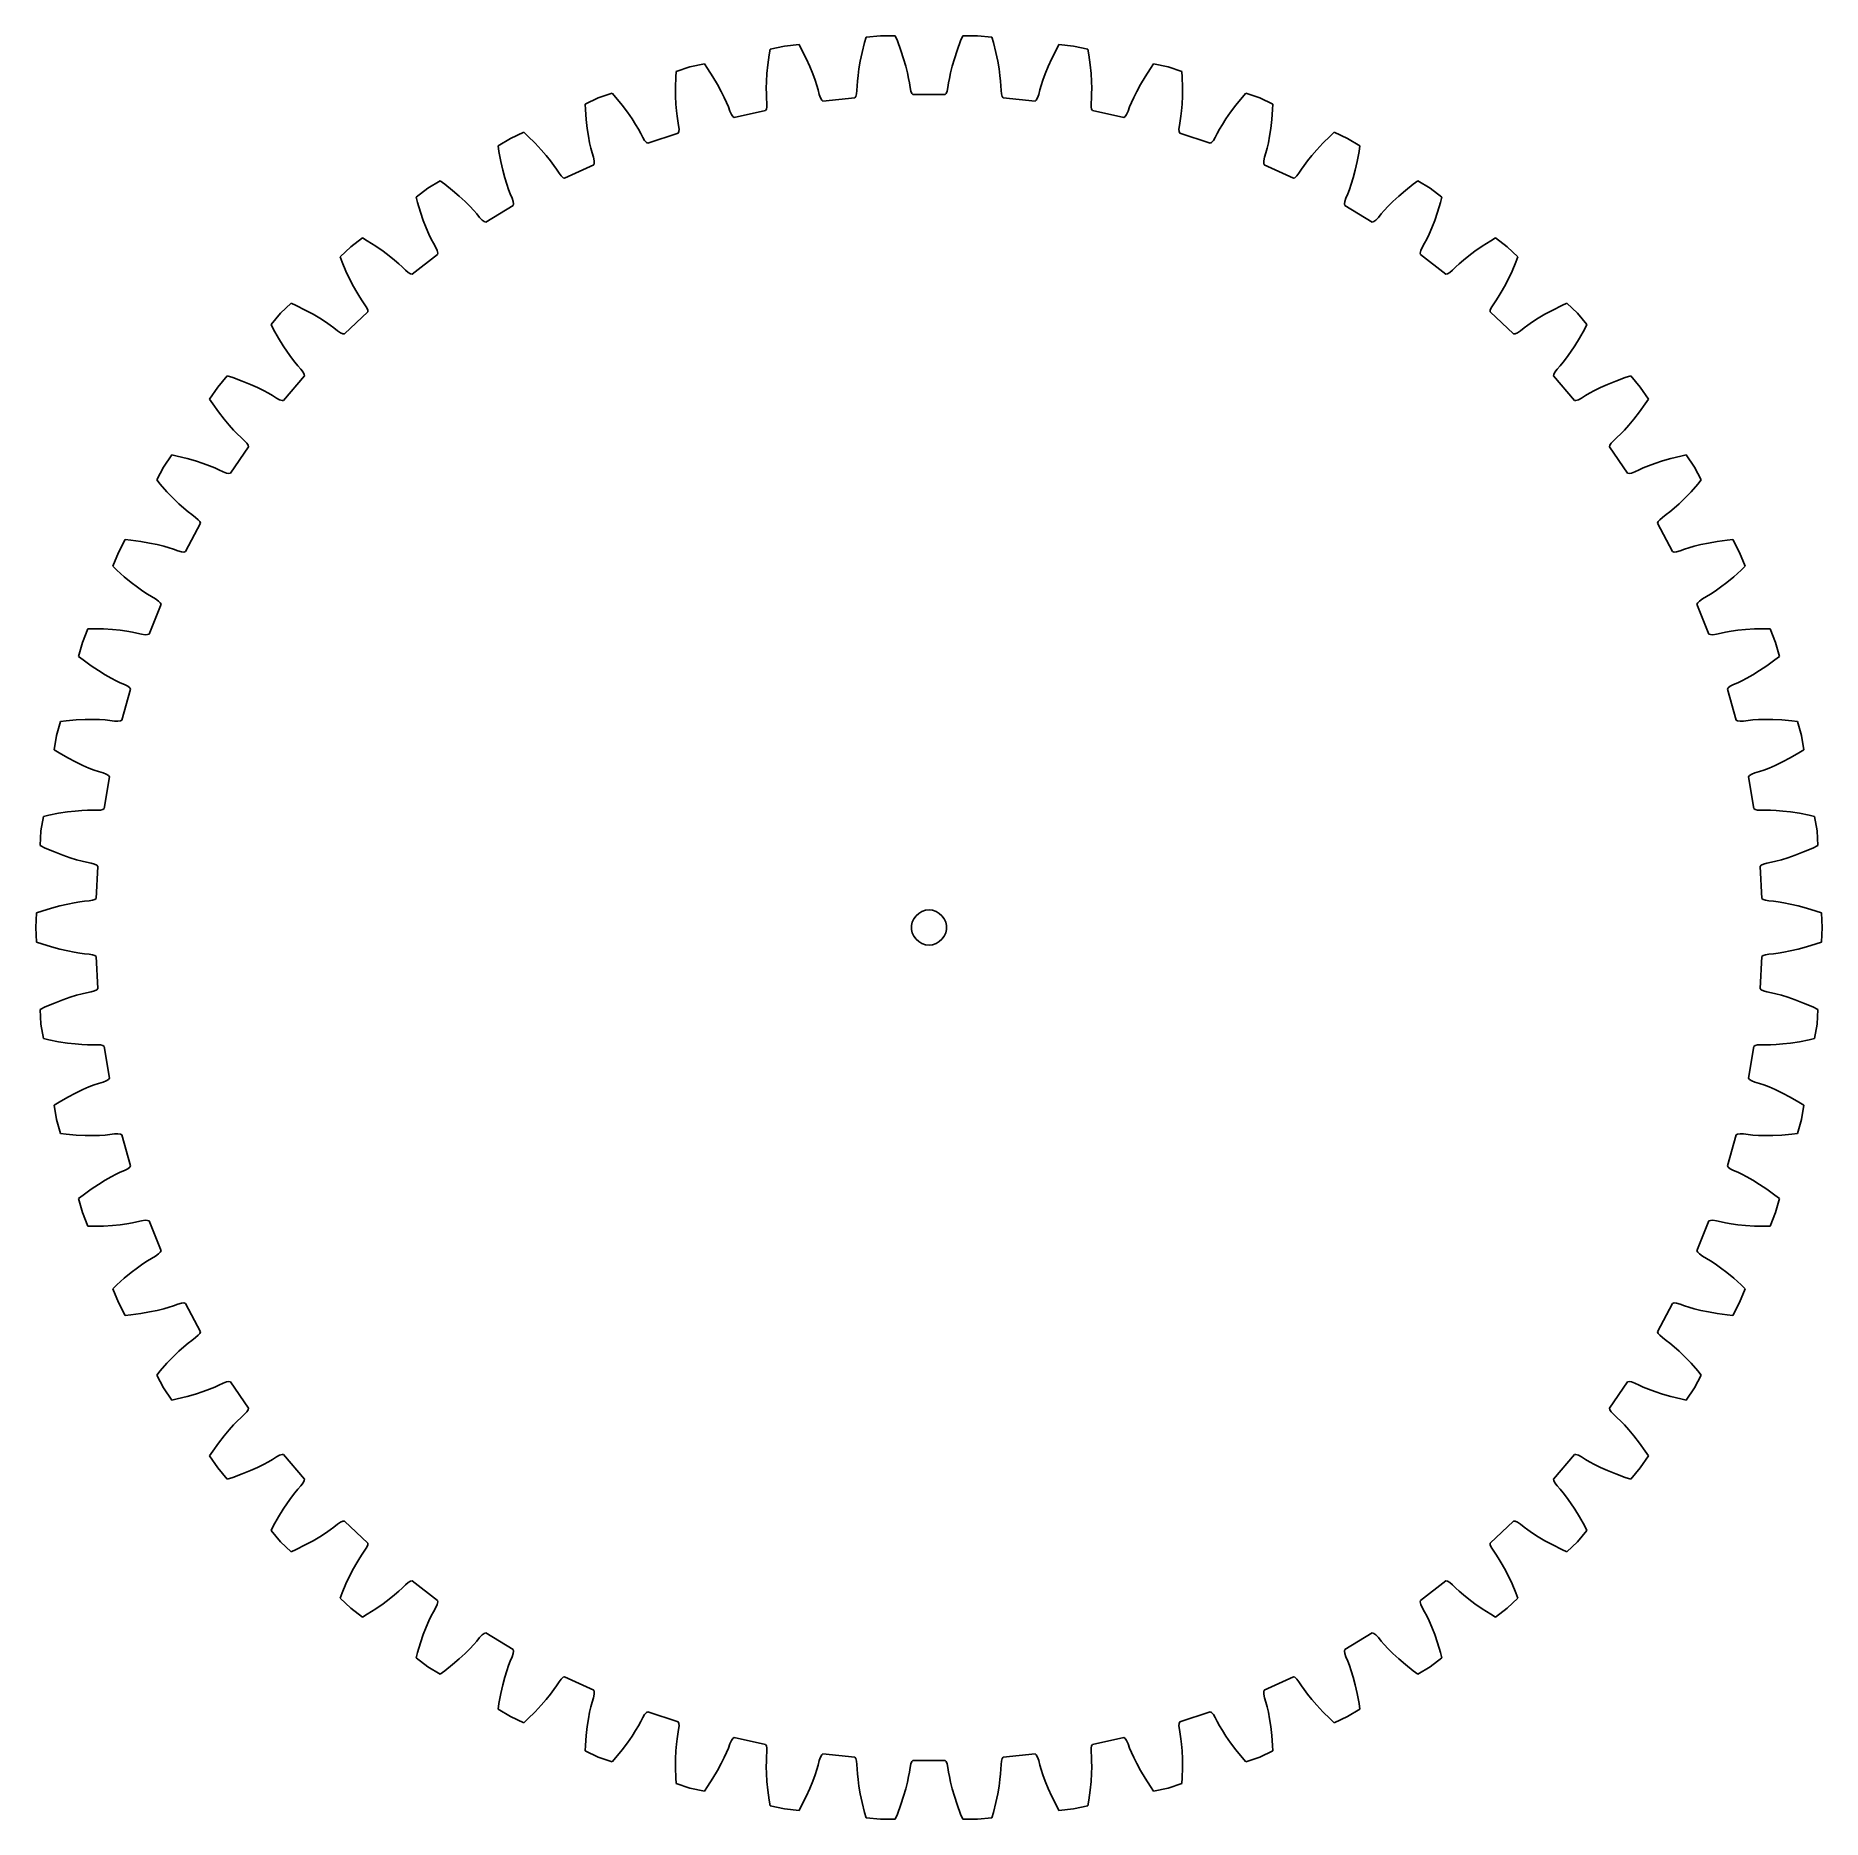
# Model space of a CAD drawing. Header units: metres. Extents: x -76 to 76, y -76 to 76.
import ezdxf

# ---------------------------------------------------------------- set-up
doc = ezdxf.new("R2010")
doc.units = ezdxf.units.M

msp = doc.modelspace()

# ---------------------------------------------------------------- linework, layer by layer
for p, q in [((-13.58, 75.12), (-13.66, 74.65)), ((-12.36, 75.39), (-13.58, 75.12)), ((-11.11, 75.52), (-12.36, 75.39)), ((-10.89, 75.1), (-11.11, 75.52)), ((-10.5, 74.33), (-10.89, 75.1)), ((-5.51, 75.69), (-5.72, 74.85)), ((-5.38, 76.15), (-5.51, 75.69)), ((-4.14, 76.28), (-5.38, 76.15)), ((-2.88, 76.28), (-4.14, 76.28)), ((-2.7, 75.84), (-2.88, 76.28)), ((-2.4, 75.03), (-2.7, 75.84)), ((-2.17, 74.31), (-2.4, 75.03)), ((2.4, 75.03), (2.17, 74.31)), ((2.7, 75.84), (2.4, 75.03)), ((2.88, 76.28), (2.7, 75.84)), ((4.14, 76.28), (2.88, 76.28)), ((5.38, 76.15), (4.14, 76.28)), ((5.51, 75.69), (5.38, 76.15)), ((5.72, 74.85), (5.51, 75.69)), ((10.89, 75.1), (10.5, 74.33)), ((11.11, 75.52), (10.89, 75.1)), ((12.36, 75.39), (11.11, 75.52)), ((13.58, 75.12), (12.36, 75.39)), ((13.66, 74.65), (13.58, 75.12)), ((-20.44, 73.61), (-21.62, 73.21)), ((-19.21, 73.88), (-20.44, 73.61)), ((-18.94, 73.48), (-19.21, 73.88)), ((-18.48, 72.76), (-18.94, 73.48)), ((-13.78, 73.8), (-13.86, 73.04)), ((-13.66, 74.65), (-13.78, 73.8)), ((-10.19, 73.64), (-10.5, 74.33)), ((-9.93, 73.02), (-10.19, 73.64)), ((-6, 73.45), (-6.07, 72.88)), ((-5.88, 74.11), (-6, 73.45)), ((-5.72, 74.85), (-5.88, 74.11)), ((-1.98, 73.67), (-2.17, 74.31)), ((-1.84, 73.11), (-1.98, 73.67)), ((1.98, 73.67), (1.84, 73.11)), ((2.17, 74.31), (1.98, 73.67)), ((5.88, 74.11), (5.72, 74.85)), ((6, 73.45), (5.88, 74.11)), ((6.07, 72.88), (6, 73.45)), ((10.19, 73.64), (9.93, 73.02)), ((10.5, 74.33), (10.19, 73.64)), ((13.78, 73.8), (13.66, 74.65)), ((13.86, 73.04), (13.78, 73.8)), ((18.94, 73.48), (18.48, 72.76)), ((19.21, 73.88), (18.94, 73.48)), ((20.44, 73.61), (19.21, 73.88)), ((21.62, 73.21), (20.44, 73.61)), ((-21.66, 72.73), (-21.68, 71.87)), ((-21.68, 71.87), (-21.67, 71.11)), ((-21.62, 73.21), (-21.66, 72.73)), ((-18.09, 72.11), (-18.48, 72.76)), ((-17.77, 71.52), (-18.09, 72.11)), ((-13.9, 72.37), (-13.92, 71.79)), ((-13.86, 73.04), (-13.9, 72.37)), ((-9.73, 72.48), (-9.93, 73.02)), ((-9.58, 72.02), (-9.73, 72.48)), ((-9.47, 71.64), (-9.58, 72.02)), ((-6.15, 72.01), (-6.16, 71.6)), ((-6.12, 72.4), (-6.15, 72.01)), ((-6.07, 72.88), (-6.12, 72.4)), ((-1.74, 72.63), (-1.84, 73.11)), ((-1.67, 72.25), (-1.74, 72.63)), ((-1.62, 71.85), (-1.67, 72.25)), ((-1.55, 71.55), (-1.62, 71.85)), ((1.62, 71.85), (1.55, 71.55)), ((1.67, 72.25), (1.62, 71.85)), ((1.74, 72.63), (1.67, 72.25)), ((1.84, 73.11), (1.74, 72.63)), ((6.12, 72.4), (6.07, 72.88)), ((6.15, 72.01), (6.12, 72.4)), ((6.16, 71.6), (6.15, 72.01)), ((9.58, 72.02), (9.47, 71.64)), ((9.73, 72.48), (9.58, 72.02)), ((9.93, 73.02), (9.73, 72.48)), ((13.9, 72.37), (13.86, 73.04)), ((13.92, 71.79), (13.9, 72.37)), ((18.09, 72.11), (17.77, 71.52)), ((18.48, 72.76), (18.09, 72.11)), ((21.66, 72.73), (21.62, 73.21)), ((21.68, 71.87), (21.66, 72.73)), ((21.67, 71.11), (21.68, 71.87)), ((-28.28, 70.97), (-29.41, 70.44)), ((-29.41, 70.44), (-29.39, 69.96)), ((-27.09, 71.37), (-28.28, 70.97)), ((-26.78, 71.01), (-27.09, 71.37)), ((-26.24, 70.34), (-26.78, 71.01)), ((-25.78, 69.73), (-26.24, 70.34)), ((-21.67, 71.11), (-21.65, 70.44)), ((-21.65, 70.44), (-21.6, 69.87)), ((-17.51, 71), (-17.77, 71.52)), ((-17.31, 70.56), (-17.51, 71)), ((-17.16, 70.2), (-17.31, 70.56)), ((-13.92, 71.79), (-13.91, 71.31)), ((-13.91, 71.31), (-13.9, 70.92)), ((-13.9, 70.92), (-13.87, 70.52)), ((-13.87, 70.52), (-13.87, 70.21)), ((-9.38, 71.25), (-9.47, 71.64)), ((-9.28, 70.96), (-9.38, 71.25)), ((-9.17, 70.77), (-9.28, 70.96)), ((-9.07, 70.68), (-9.17, 70.77)), ((-6.34, 70.98), (-9.07, 70.68)), ((-6.26, 71.09), (-6.34, 70.98)), ((-6.19, 71.3), (-6.26, 71.09)), ((-6.16, 71.6), (-6.19, 71.3)), ((-1.47, 71.35), (-1.55, 71.55)), ((-1.38, 71.25), (-1.47, 71.35)), ((1.38, 71.25), (-1.38, 71.25)), ((1.47, 71.35), (1.38, 71.25)), ((1.55, 71.55), (1.47, 71.35)), ((6.19, 71.3), (6.16, 71.6)), ((6.26, 71.09), (6.19, 71.3)), ((6.34, 70.98), (6.26, 71.09)), ((9.07, 70.68), (6.34, 70.98)), ((9.17, 70.77), (9.07, 70.68)), ((9.28, 70.96), (9.17, 70.77)), ((9.38, 71.25), (9.28, 70.96)), ((9.47, 71.64), (9.38, 71.25)), ((13.87, 70.52), (13.9, 70.92)), ((13.87, 70.21), (13.87, 70.52)), ((13.9, 70.92), (13.91, 71.31)), ((13.91, 71.31), (13.92, 71.79)), ((17.31, 70.56), (17.16, 70.2)), ((17.51, 71), (17.31, 70.56)), ((17.77, 71.52), (17.51, 71)), ((21.6, 69.87), (21.65, 70.44)), ((21.65, 70.44), (21.67, 71.11)), ((26.24, 70.34), (25.78, 69.73)), ((26.78, 71.01), (26.24, 70.34)), ((27.09, 71.37), (26.78, 71.01)), ((28.28, 70.97), (27.09, 71.37)), ((29.41, 70.44), (28.28, 70.97)), ((29.39, 69.96), (29.41, 70.44)), ((-29.39, 69.96), (-29.32, 69.11)), ((-29.32, 69.11), (-29.24, 68.35)), ((-25.4, 69.18), (-25.78, 69.73)), ((-25.09, 68.69), (-25.4, 69.18)), ((-21.6, 69.87), (-21.54, 69.39)), ((-21.54, 69.39), (-21.48, 69)), ((-21.48, 69), (-21.41, 68.6)), ((-17.02, 69.82), (-17.16, 70.2)), ((-16.9, 69.54), (-17.02, 69.82)), ((-16.77, 69.37), (-16.9, 69.54)), ((-16.66, 69.29), (-16.77, 69.37)), ((-13.97, 69.88), (-16.66, 69.29)), ((-13.91, 70), (-13.97, 69.88)), ((-13.87, 70.21), (-13.91, 70)), ((13.91, 70), (13.87, 70.21)), ((13.97, 69.88), (13.91, 70)), ((16.66, 69.29), (13.97, 69.88)), ((16.77, 69.37), (16.66, 69.29)), ((16.9, 69.54), (16.77, 69.37)), ((17.02, 69.82), (16.9, 69.54)), ((17.16, 70.2), (17.02, 69.82)), ((21.41, 68.6), (21.48, 69)), ((21.48, 69), (21.54, 69.39)), ((21.54, 69.39), (21.6, 69.87)), ((25.4, 69.18), (25.09, 68.69)), ((25.78, 69.73), (25.4, 69.18)), ((29.24, 68.35), (29.32, 69.11)), ((29.32, 69.11), (29.39, 69.96)), ((-35.78, 67.5), (-36.86, 66.85)), ((-34.65, 68.02), (-35.78, 67.5)), ((-34.3, 67.7), (-34.65, 68.02)), ((-33.69, 67.09), (-34.3, 67.7)), ((-29.24, 68.35), (-29.13, 67.69)), ((-29.13, 67.69), (-29.03, 67.12)), ((-24.84, 68.28), (-25.09, 68.69)), ((-24.65, 67.93), (-24.84, 68.28)), ((-24.47, 67.57), (-24.65, 67.93)), ((-24.32, 67.31), (-24.47, 67.57)), ((-24.17, 67.15), (-24.32, 67.31)), ((-21.45, 67.96), (-24.05, 67.08)), ((-21.39, 68.08), (-21.45, 67.96)), ((-21.41, 68.6), (-21.38, 68.3)), ((-21.38, 68.3), (-21.39, 68.08)), ((21.38, 68.3), (21.41, 68.6)), ((21.39, 68.08), (21.38, 68.3)), ((21.45, 67.96), (21.39, 68.08)), ((24.05, 67.08), (21.45, 67.96)), ((24.32, 67.31), (24.17, 67.15)), ((24.47, 67.57), (24.32, 67.31)), ((24.65, 67.93), (24.47, 67.57)), ((24.84, 68.28), (24.65, 67.93)), ((25.09, 68.69), (24.84, 68.28)), ((29.03, 67.12), (29.13, 67.69)), ((29.13, 67.69), (29.24, 68.35)), ((34.3, 67.7), (33.69, 67.09)), ((34.65, 68.02), (34.3, 67.7)), ((35.78, 67.5), (34.65, 68.02)), ((36.86, 66.85), (35.78, 67.5)), ((-36.86, 66.85), (-36.78, 66.38)), ((-36.78, 66.38), (-36.62, 65.53)), ((-33.17, 66.53), (-33.69, 67.09)), ((-32.73, 66.03), (-33.17, 66.53)), ((-32.37, 65.58), (-32.73, 66.03)), ((-29.03, 67.12), (-28.92, 66.65)), ((-28.92, 66.65), (-28.82, 66.27)), ((-28.82, 66.27), (-28.7, 65.89)), ((-28.7, 65.89), (-28.64, 65.59)), ((-24.05, 67.08), (-24.17, 67.15)), ((24.17, 67.15), (24.05, 67.08)), ((28.64, 65.59), (28.7, 65.89)), ((28.7, 65.89), (28.82, 66.27)), ((28.82, 66.27), (28.92, 66.65)), ((28.92, 66.65), (29.03, 67.12)), ((32.73, 66.03), (32.37, 65.58)), ((33.17, 66.53), (32.73, 66.03)), ((33.69, 67.09), (33.17, 66.53)), ((36.62, 65.53), (36.78, 66.38)), ((36.78, 66.38), (36.86, 66.85)), ((-36.62, 65.53), (-36.45, 64.79)), ((-36.45, 64.79), (-36.28, 64.14)), ((-32.08, 65.19), (-32.37, 65.58)), ((-31.85, 64.87), (-32.08, 65.19)), ((-31.64, 64.53), (-31.85, 64.87)), ((-31.45, 64.29), (-31.64, 64.53)), ((-31.29, 64.14), (-31.45, 64.29)), ((-28.67, 65.24), (-31.17, 64.09)), ((-28.63, 65.37), (-28.67, 65.24)), ((-28.64, 65.59), (-28.63, 65.37)), ((28.63, 65.37), (28.64, 65.59)), ((28.67, 65.24), (28.63, 65.37)), ((31.17, 64.09), (28.67, 65.24)), ((31.45, 64.29), (31.29, 64.14)), ((31.64, 64.53), (31.45, 64.29)), ((31.85, 64.87), (31.64, 64.53)), ((32.08, 65.19), (31.85, 64.87)), ((32.37, 65.58), (32.08, 65.19)), ((36.28, 64.14), (36.45, 64.79)), ((36.45, 64.79), (36.62, 65.53)), ((-42.87, 63.23), (-43.87, 62.47)), ((-41.8, 63.88), (-42.87, 63.23)), ((-41.41, 63.59), (-41.8, 63.88)), ((-40.74, 63.05), (-41.41, 63.59)), ((-40.17, 62.56), (-40.74, 63.05)), ((-36.28, 64.14), (-36.11, 63.59)), ((-36.11, 63.59), (-35.96, 63.13)), ((-35.96, 63.13), (-35.82, 62.77)), ((-35.82, 62.77), (-35.66, 62.4)), ((-31.17, 64.09), (-31.29, 64.14)), ((31.29, 64.14), (31.17, 64.09)), ((35.66, 62.4), (35.82, 62.77)), ((35.82, 62.77), (35.96, 63.13)), ((35.96, 63.13), (36.11, 63.59)), ((36.11, 63.59), (36.28, 64.14)), ((40.74, 63.05), (40.17, 62.56)), ((41.41, 63.59), (40.74, 63.05)), ((41.8, 63.88), (41.41, 63.59)), ((42.87, 63.23), (41.8, 63.88)), ((43.87, 62.47), (42.87, 63.23)), ((-43.87, 62.47), (-43.74, 62.01)), ((-43.74, 62.01), (-43.49, 61.19)), ((-43.49, 61.19), (-43.25, 60.47)), ((-39.68, 62.1), (-40.17, 62.56)), ((-39.27, 61.69), (-39.68, 62.1)), ((-38.94, 61.34), (-39.27, 61.69)), ((-38.68, 61.04), (-38.94, 61.34)), ((-35.56, 61.76), (-37.91, 60.34)), ((-35.66, 62.4), (-35.56, 62.11)), ((-35.56, 62.11), (-35.53, 61.89)), ((-35.53, 61.89), (-35.56, 61.76)), ((35.53, 61.89), (35.56, 62.11)), ((35.56, 61.76), (35.53, 61.89)), ((35.56, 62.11), (35.66, 62.4)), ((37.91, 60.34), (35.56, 61.76)), ((38.94, 61.34), (38.68, 61.04)), ((39.27, 61.69), (38.94, 61.34)), ((39.68, 62.1), (39.27, 61.69)), ((40.17, 62.56), (39.68, 62.1)), ((43.25, 60.47), (43.49, 61.19)), ((43.49, 61.19), (43.74, 62.01)), ((43.74, 62.01), (43.87, 62.47)), ((-43.25, 60.47), (-43, 59.84)), ((-43, 59.84), (-42.78, 59.31)), ((-38.43, 60.73), (-38.68, 61.04)), ((-38.22, 60.51), (-38.43, 60.73)), ((-38.04, 60.38), (-38.22, 60.51)), ((-37.91, 60.34), (-38.04, 60.38)), ((38.04, 60.38), (37.91, 60.34)), ((38.22, 60.51), (38.04, 60.38)), ((38.43, 60.73), (38.22, 60.51)), ((38.68, 61.04), (38.43, 60.73)), ((42.78, 59.31), (43, 59.84)), ((43, 59.84), (43.25, 60.47)), ((-49.46, 58.22), (-50.37, 57.36)), ((-48.46, 58.98), (-49.46, 58.22)), ((-48.05, 58.74), (-48.46, 58.98)), ((-47.32, 58.28), (-48.05, 58.74)), ((-46.69, 57.85), (-47.32, 58.28)), ((-42.78, 59.31), (-42.57, 58.88)), ((-42.57, 58.88), (-42.39, 58.53)), ((-42.39, 58.53), (-42.19, 58.18)), ((-42.19, 58.18), (-42.07, 57.9)), ((42.07, 57.9), (42.19, 58.18)), ((42.19, 58.18), (42.39, 58.53)), ((42.39, 58.53), (42.57, 58.88)), ((42.57, 58.88), (42.78, 59.31)), ((47.32, 58.28), (46.69, 57.85)), ((48.05, 58.74), (47.32, 58.28)), ((48.46, 58.98), (48.05, 58.74)), ((49.46, 58.22), (48.46, 58.98)), ((50.37, 57.36), (49.46, 58.22)), ((-50.37, 57.36), (-50.19, 56.92)), ((-50.19, 56.92), (-49.86, 56.13)), ((-46.16, 57.45), (-46.69, 57.85)), ((-45.71, 57.09), (-46.16, 57.45)), ((-45.34, 56.77), (-45.71, 57.09)), ((-45.05, 56.5), (-45.34, 56.77)), ((-42.02, 57.56), (-44.21, 55.89)), ((-42.07, 57.9), (-42.01, 57.69)), ((-42.01, 57.69), (-42.02, 57.56)), ((42.01, 57.69), (42.07, 57.9)), ((42.02, 57.56), (42.01, 57.69)), ((44.21, 55.89), (42.02, 57.56)), ((45.34, 56.77), (45.05, 56.5)), ((45.71, 57.09), (45.34, 56.77)), ((46.16, 57.45), (45.71, 57.09)), ((46.69, 57.85), (46.16, 57.45)), ((49.86, 56.13), (50.19, 56.92)), ((50.19, 56.92), (50.37, 57.36)), ((-49.86, 56.13), (-49.53, 55.44)), ((-49.53, 55.44), (-49.22, 54.84)), ((-44.77, 56.22), (-45.05, 56.5)), ((-44.53, 56.02), (-44.77, 56.22)), ((-44.35, 55.91), (-44.53, 56.02)), ((-44.21, 55.89), (-44.35, 55.91)), ((44.35, 55.91), (44.21, 55.89)), ((44.53, 56.02), (44.35, 55.91)), ((44.77, 56.22), (44.53, 56.02)), ((45.05, 56.5), (44.77, 56.22)), ((49.22, 54.84), (49.53, 55.44)), ((49.53, 55.44), (49.86, 56.13)), ((-49.22, 54.84), (-48.94, 54.34)), ((-48.94, 54.34), (-48.69, 53.93)), ((-48.69, 53.93), (-48.47, 53.6)), ((-48.47, 53.6), (-48.24, 53.27)), ((48.24, 53.27), (48.47, 53.6)), ((48.47, 53.6), (48.69, 53.93)), ((48.69, 53.93), (48.94, 54.34)), ((48.94, 54.34), (49.22, 54.84)), ((-55.46, 52.54), (-56.27, 51.58)), ((-54.55, 53.4), (-55.46, 52.54)), ((-54.12, 53.2), (-54.55, 53.4)), ((-53.35, 52.82), (-54.12, 53.2)), ((-52.68, 52.46), (-53.35, 52.82)), ((-52.1, 52.12), (-52.68, 52.46)), ((-51.61, 51.81), (-52.1, 52.12)), ((-48, 52.67), (-50, 50.78)), ((-48.24, 53.27), (-48.08, 53.01)), ((-48.08, 53.01), (-48, 52.81)), ((-48, 52.81), (-48, 52.67)), ((48, 52.81), (48.08, 53.01)), ((48, 52.67), (48, 52.81)), ((50, 50.78), (48, 52.67)), ((48.08, 53.01), (48.24, 53.27)), ((52.1, 52.12), (51.61, 51.81)), ((52.68, 52.46), (52.1, 52.12)), ((53.35, 52.82), (52.68, 52.46)), ((54.12, 53.2), (53.35, 52.82)), ((54.55, 53.4), (54.12, 53.2)), ((55.46, 52.54), (54.55, 53.4)), ((56.27, 51.58), (55.46, 52.54)), ((-56.27, 51.58), (-56.05, 51.16)), ((-56.05, 51.16), (-55.63, 50.41)), ((-51.21, 51.53), (-51.61, 51.81)), ((-50.9, 51.3), (-51.21, 51.53)), ((-50.58, 51.05), (-50.9, 51.3)), ((-50.33, 50.88), (-50.58, 51.05)), ((-50.13, 50.79), (-50.33, 50.88)), ((-50, 50.78), (-50.13, 50.79)), ((50.13, 50.79), (50, 50.78)), ((50.33, 50.88), (50.13, 50.79)), ((50.58, 51.05), (50.33, 50.88)), ((50.9, 51.3), (50.58, 51.05)), ((51.21, 51.53), (50.9, 51.3)), ((51.61, 51.81), (51.21, 51.53)), ((55.63, 50.41), (56.05, 51.16)), ((56.05, 51.16), (56.27, 51.58)), ((-55.63, 50.41), (-55.23, 49.76)), ((-55.23, 49.76), (-54.86, 49.2)), ((-54.86, 49.2), (-54.53, 48.73)), ((54.53, 48.73), (54.86, 49.2)), ((54.86, 49.2), (55.23, 49.76)), ((55.23, 49.76), (55.63, 50.41)), ((-54.53, 48.73), (-54.23, 48.35)), ((-54.23, 48.35), (-53.98, 48.05)), ((-53.98, 48.05), (-53.71, 47.75)), ((-53.71, 47.75), (-53.53, 47.5)), ((-53.53, 47.5), (-53.43, 47.31)), ((53.43, 47.31), (53.53, 47.5)), ((53.53, 47.5), (53.71, 47.75)), ((53.71, 47.75), (53.98, 48.05)), ((53.98, 48.05), (54.23, 48.35)), ((54.23, 48.35), (54.53, 48.73)), ((-60.82, 46.23), (-61.52, 45.2)), ((-60.01, 47.19), (-60.82, 46.23)), ((-59.55, 47.04), (-60.01, 47.19)), ((-58.75, 46.74), (-59.55, 47.04)), ((-58.04, 46.46), (-58.75, 46.74)), ((-57.43, 46.18), (-58.04, 46.46)), ((-56.91, 45.93), (-57.43, 46.18)), ((-56.48, 45.7), (-56.91, 45.93)), ((-53.41, 47.18), (-55.2, 45.08)), ((-53.43, 47.31), (-53.41, 47.18)), ((53.41, 47.18), (53.43, 47.31)), ((55.2, 45.08), (53.41, 47.18)), ((56.91, 45.93), (56.48, 45.7)), ((57.43, 46.18), (56.91, 45.93)), ((58.04, 46.46), (57.43, 46.18)), ((58.75, 46.74), (58.04, 46.46)), ((59.55, 47.04), (58.75, 46.74)), ((60.01, 47.19), (59.55, 47.04)), ((60.82, 46.23), (60.01, 47.19)), ((61.52, 45.2), (60.82, 46.23)), ((-61.52, 45.2), (-61.25, 44.8)), ((-61.25, 44.8), (-60.76, 44.1)), ((-56.15, 45.5), (-56.48, 45.7)), ((-55.81, 45.28), (-56.15, 45.5)), ((-55.54, 45.14), (-55.81, 45.28)), ((-55.33, 45.07), (-55.54, 45.14)), ((-55.2, 45.08), (-55.33, 45.07)), ((55.33, 45.07), (55.2, 45.08)), ((55.54, 45.14), (55.33, 45.07)), ((55.81, 45.28), (55.54, 45.14)), ((56.15, 45.5), (55.81, 45.28)), ((56.48, 45.7), (56.15, 45.5)), ((60.76, 44.1), (61.25, 44.8)), ((61.25, 44.8), (61.52, 45.2)), ((-60.76, 44.1), (-60.29, 43.49)), ((-60.29, 43.49), (-59.86, 42.98)), ((-59.86, 42.98), (-59.48, 42.55)), ((59.48, 42.55), (59.86, 42.98)), ((59.86, 42.98), (60.29, 43.49)), ((60.29, 43.49), (60.76, 44.1)), ((-59.48, 42.55), (-59.14, 42.2)), ((-59.14, 42.2), (-58.86, 41.93)), ((-58.86, 41.93), (-58.56, 41.66)), ((-58.56, 41.66), (-58.35, 41.44)), ((-58.35, 41.44), (-58.23, 41.26)), ((-58.23, 41.26), (-58.2, 41.12)), ((58.2, 41.12), (58.23, 41.26)), ((58.23, 41.26), (58.35, 41.44)), ((58.35, 41.44), (58.56, 41.66)), ((58.56, 41.66), (58.86, 41.93)), ((58.86, 41.93), (59.14, 42.2)), ((59.14, 42.2), (59.48, 42.55)), ((-64.76, 40.42), (-65.46, 39.39)), ((-64.29, 40.32), (-64.76, 40.42)), ((-63.45, 40.12), (-64.29, 40.32)), ((-62.72, 39.91), (-63.45, 40.12)), ((-62.08, 39.7), (-62.72, 39.91)), ((-58.2, 41.12), (-59.75, 38.85)), ((59.75, 38.85), (58.2, 41.12)), ((62.72, 39.91), (62.08, 39.7)), ((63.45, 40.12), (62.72, 39.91)), ((64.29, 40.32), (63.45, 40.12)), ((64.76, 40.42), (64.29, 40.32)), ((65.46, 39.39), (64.76, 40.42)), ((-65.46, 39.39), (-66.05, 38.28)), ((-66.05, 38.28), (-65.74, 37.91)), ((-61.54, 39.5), (-62.08, 39.7)), ((-61.09, 39.32), (-61.54, 39.5)), ((-60.74, 39.16), (-61.09, 39.32)), ((-60.37, 38.98), (-60.74, 39.16)), ((-60.09, 38.87), (-60.37, 38.98)), ((-59.88, 38.83), (-60.09, 38.87)), ((-59.75, 38.85), (-59.88, 38.83)), ((59.88, 38.83), (59.75, 38.85)), ((60.09, 38.87), (59.88, 38.83)), ((60.37, 38.98), (60.09, 38.87)), ((60.74, 39.16), (60.37, 38.98)), ((61.09, 39.32), (60.74, 39.16)), ((61.54, 39.5), (61.09, 39.32)), ((62.08, 39.7), (61.54, 39.5)), ((66.05, 38.28), (65.46, 39.39)), ((65.74, 37.91), (66.05, 38.28)), ((-65.74, 37.91), (-65.17, 37.27)), ((-65.17, 37.27), (-64.64, 36.72)), ((-64.64, 36.72), (-64.16, 36.25)), ((64.16, 36.25), (64.64, 36.72)), ((64.64, 36.72), (65.17, 37.27)), ((65.17, 37.27), (65.74, 37.91)), ((-64.16, 36.25), (-63.73, 35.87)), ((-63.73, 35.87), (-63.36, 35.56)), ((-63.36, 35.56), (-63.05, 35.32)), ((-63.05, 35.32), (-62.72, 35.08)), ((62.72, 35.08), (63.05, 35.32)), ((63.05, 35.32), (63.36, 35.56)), ((63.36, 35.56), (63.73, 35.87)), ((63.73, 35.87), (64.16, 36.25)), ((-62.31, 34.59), (-63.6, 32.16)), ((-62.72, 35.08), (-62.49, 34.88)), ((-62.49, 34.88), (-62.35, 34.72)), ((-62.35, 34.72), (-62.31, 34.59)), ((62.31, 34.59), (62.35, 34.72)), ((63.6, 32.16), (62.31, 34.59)), ((62.35, 34.72), (62.49, 34.88)), ((62.49, 34.88), (62.72, 35.08)), ((-68.75, 33.18), (-69.33, 32.08)), ((-68.27, 33.14), (-68.75, 33.18)), ((-67.42, 33.02), (-68.27, 33.14)), ((-66.67, 32.89), (-67.42, 33.02)), ((-66.01, 32.76), (-66.67, 32.89)), ((-65.45, 32.62), (-66.01, 32.76)), ((-64.99, 32.48), (-65.45, 32.62)), ((-64.62, 32.36), (-64.99, 32.48)), ((-64.24, 32.23), (-64.62, 32.36)), ((-63.94, 32.14), (-64.24, 32.23)), ((-63.73, 32.12), (-63.94, 32.14)), ((-63.6, 32.16), (-63.73, 32.12)), ((63.73, 32.12), (63.6, 32.16)), ((63.94, 32.14), (63.73, 32.12)), ((64.24, 32.23), (63.94, 32.14)), ((64.62, 32.36), (64.24, 32.23)), ((64.99, 32.48), (64.62, 32.36)), ((65.45, 32.62), (64.99, 32.48)), ((66.01, 32.76), (65.45, 32.62)), ((66.67, 32.89), (66.01, 32.76)), ((67.42, 33.02), (66.67, 32.89)), ((68.27, 33.14), (67.42, 33.02)), ((68.75, 33.18), (68.27, 33.14)), ((69.33, 32.08), (68.75, 33.18)), ((-69.33, 32.08), (-69.8, 30.91)), ((-69.8, 30.91), (-69.45, 30.58)), ((-69.45, 30.58), (-68.82, 30.01)), ((68.82, 30.01), (69.45, 30.58)), ((69.8, 30.91), (69.33, 32.08)), ((69.45, 30.58), (69.8, 30.91)), ((-68.82, 30.01), (-68.23, 29.52)), ((-68.23, 29.52), (-67.7, 29.11)), ((-67.7, 29.11), (-67.23, 28.77)), ((67.23, 28.77), (67.7, 29.11)), ((67.7, 29.11), (68.23, 29.52)), ((68.23, 29.52), (68.82, 30.01)), ((-67.23, 28.77), (-66.83, 28.5)), ((-66.83, 28.5), (-66.5, 28.3)), ((-65.68, 27.65), (-66.7, 25.09)), ((-66.5, 28.3), (-66.15, 28.1)), ((-66.15, 28.1), (-65.89, 27.92)), ((-65.89, 27.92), (-65.74, 27.77)), ((-65.74, 27.77), (-65.68, 27.65)), ((65.68, 27.65), (65.74, 27.77)), ((66.7, 25.09), (65.68, 27.65)), ((65.74, 27.77), (65.89, 27.92)), ((65.89, 27.92), (66.15, 28.1)), ((66.15, 28.1), (66.5, 28.3)), ((66.5, 28.3), (66.83, 28.5)), ((66.83, 28.5), (67.23, 28.77)), ((-71.93, 25.56), (-72.4, 24.39)), ((-71.45, 25.56), (-71.93, 25.56)), ((-70.6, 25.54), (-71.45, 25.56)), ((-69.83, 25.49), (-70.6, 25.54)), ((-69.17, 25.43), (-69.83, 25.49)), ((-68.59, 25.35), (-69.17, 25.43)), ((-68.12, 25.27), (-68.59, 25.35)), ((-67.74, 25.19), (-68.12, 25.27)), ((-67.34, 25.09), (-67.74, 25.19)), ((-67.04, 25.04), (-67.34, 25.09)), ((-66.83, 25.05), (-67.04, 25.04)), ((-66.7, 25.09), (-66.83, 25.05)), ((66.83, 25.05), (66.7, 25.09)), ((67.04, 25.04), (66.83, 25.05)), ((67.34, 25.09), (67.04, 25.04)), ((67.74, 25.19), (67.34, 25.09)), ((68.12, 25.27), (67.74, 25.19)), ((68.59, 25.35), (68.12, 25.27)), ((69.17, 25.43), (68.59, 25.35)), ((69.83, 25.49), (69.17, 25.43)), ((70.6, 25.54), (69.83, 25.49)), ((71.45, 25.56), (70.6, 25.54)), ((71.93, 25.56), (71.45, 25.56)), ((72.4, 24.39), (71.93, 25.56)), ((-72.4, 24.39), (-72.73, 23.19)), ((-72.73, 23.19), (-72.35, 22.89)), ((72.35, 22.89), (72.73, 23.19)), ((72.73, 23.19), (72.4, 24.39)), ((-72.35, 22.89), (-71.66, 22.39)), ((-71.66, 22.39), (-71.02, 21.97)), ((-71.02, 21.97), (-70.45, 21.62)), ((-70.45, 21.62), (-69.95, 21.33)), ((69.95, 21.33), (70.45, 21.62)), ((70.45, 21.62), (71.02, 21.97)), ((71.02, 21.97), (71.66, 22.39)), ((71.66, 22.39), (72.35, 22.89)), ((-69.95, 21.33), (-69.52, 21.11)), ((-69.52, 21.11), (-69.17, 20.94)), ((-69.17, 20.94), (-68.8, 20.78)), ((-68.29, 20.39), (-69.02, 17.74)), ((-68.8, 20.78), (-68.53, 20.64)), ((-68.53, 20.64), (-68.36, 20.5)), ((-68.36, 20.5), (-68.29, 20.39)), ((68.29, 20.39), (68.36, 20.5)), ((69.02, 17.74), (68.29, 20.39)), ((68.36, 20.5), (68.53, 20.64)), ((68.53, 20.64), (68.8, 20.78)), ((68.8, 20.78), (69.17, 20.94)), ((69.17, 20.94), (69.52, 21.11)), ((69.52, 21.11), (69.95, 21.33)), ((-74.27, 17.63), (-74.61, 16.42)), ((-73.8, 17.69), (-74.27, 17.63)), ((-72.94, 17.76), (-73.8, 17.69)), ((-72.18, 17.79), (-72.94, 17.76)), ((-71.51, 17.8), (-72.18, 17.79)), ((-70.93, 17.78), (-71.51, 17.8)), ((-70.45, 17.76), (-70.93, 17.78)), ((-70.06, 17.72), (-70.45, 17.76)), ((-69.66, 17.66), (-70.06, 17.72)), ((-69.36, 17.65), (-69.66, 17.66)), ((-69.14, 17.67), (-69.36, 17.65)), ((-69.02, 17.74), (-69.14, 17.67)), ((69.14, 17.67), (69.02, 17.74)), ((69.36, 17.65), (69.14, 17.67)), ((69.66, 17.66), (69.36, 17.65)), ((70.06, 17.72), (69.66, 17.66)), ((70.45, 17.76), (70.06, 17.72)), ((70.93, 17.78), (70.45, 17.76)), ((71.51, 17.8), (70.93, 17.78)), ((72.18, 17.79), (71.51, 17.8)), ((72.94, 17.76), (72.18, 17.79)), ((73.8, 17.69), (72.94, 17.76)), ((74.27, 17.63), (73.8, 17.69)), ((74.61, 16.42), (74.27, 17.63)), ((-74.61, 16.42), (-74.81, 15.19)), ((74.81, 15.19), (74.61, 16.42)), ((-74.81, 15.19), (-74.4, 14.94)), ((-74.4, 14.94), (-73.66, 14.51)), ((-73.66, 14.51), (-72.98, 14.16)), ((-72.98, 14.16), (-72.37, 13.87)), ((-72.37, 13.87), (-71.85, 13.64)), ((71.85, 13.64), (72.37, 13.87)), ((72.37, 13.87), (72.98, 14.16)), ((72.98, 14.16), (73.66, 14.51)), ((73.66, 14.51), (74.4, 14.94)), ((74.4, 14.94), (74.81, 15.19)), ((-71.85, 13.64), (-71.39, 13.47)), ((-71.39, 13.47), (-71.03, 13.34)), ((-71.03, 13.34), (-70.64, 13.22)), ((-70.64, 13.22), (-70.36, 13.11)), ((-70.09, 12.88), (-70.54, 10.17)), ((-70.36, 13.11), (-70.17, 12.99)), ((-70.17, 12.99), (-70.09, 12.88)), ((70.09, 12.88), (70.17, 12.99)), ((70.54, 10.17), (70.09, 12.88)), ((70.17, 12.99), (70.36, 13.11)), ((70.36, 13.11), (70.64, 13.22)), ((70.64, 13.22), (71.03, 13.34)), ((71.03, 13.34), (71.39, 13.47)), ((71.39, 13.47), (71.85, 13.64)), ((-75.74, 9.5), (-75.95, 8.26)), ((-75.28, 9.6), (-75.74, 9.5)), ((-74.44, 9.77), (-75.28, 9.6)), ((-73.68, 9.88), (-74.44, 9.77)), ((-73.02, 9.96), (-73.68, 9.88)), ((-72.44, 10.01), (-73.02, 9.96)), ((-71.96, 10.03), (-72.44, 10.01)), ((-71.57, 10.04), (-71.96, 10.03)), ((-71.16, 10.03), (-71.57, 10.04)), ((-70.86, 10.05), (-71.16, 10.03)), ((-70.65, 10.1), (-70.86, 10.05)), ((-70.54, 10.17), (-70.65, 10.1)), ((70.65, 10.1), (70.54, 10.17)), ((70.86, 10.05), (70.65, 10.1)), ((71.16, 10.03), (70.86, 10.05)), ((71.57, 10.04), (71.16, 10.03)), ((71.96, 10.03), (71.57, 10.04)), ((72.44, 10.01), (71.96, 10.03)), ((73.02, 9.96), (72.44, 10.01)), ((73.68, 9.88), (73.02, 9.96)), ((74.44, 9.77), (73.68, 9.88)), ((75.28, 9.6), (74.44, 9.77)), ((75.74, 9.5), (75.28, 9.6)), ((75.95, 8.26), (75.74, 9.5)), ((-75.95, 8.26), (-76.01, 7.01)), ((76.01, 7.01), (75.95, 8.26)), ((-76.01, 7.01), (-75.58, 6.8)), ((-75.58, 6.8), (-74.79, 6.46)), ((-74.79, 6.46), (-74.08, 6.19)), ((-74.08, 6.19), (-73.45, 5.97)), ((73.45, 5.97), (74.08, 6.19)), ((74.08, 6.19), (74.79, 6.46)), ((74.79, 6.46), (75.58, 6.8)), ((75.58, 6.8), (76.01, 7.01)), ((-73.45, 5.97), (-72.9, 5.8)), ((-72.9, 5.8), (-72.43, 5.67)), ((-72.43, 5.67), (-72.05, 5.58)), ((-72.05, 5.58), (-71.65, 5.5)), ((-71.65, 5.5), (-71.36, 5.42)), ((-71.36, 5.42), (-71.17, 5.33)), ((-71.07, 5.23), (-71.22, 2.48)), ((-71.17, 5.33), (-71.07, 5.23)), ((71.07, 5.23), (71.17, 5.33)), ((71.22, 2.48), (71.07, 5.23)), ((71.17, 5.33), (71.36, 5.42)), ((71.36, 5.42), (71.65, 5.5)), ((71.65, 5.5), (72.05, 5.58)), ((72.05, 5.58), (72.43, 5.67)), ((72.43, 5.67), (72.9, 5.8)), ((72.9, 5.8), (73.45, 5.97)), ((-75.05, 1.66), (-75.87, 1.41)), ((-74.32, 1.86), (-75.05, 1.66)), ((-73.66, 2.01), (-74.32, 1.86)), ((-73.1, 2.12), (-73.66, 2.01)), ((-72.62, 2.2), (-73.1, 2.12)), ((-72.23, 2.24), (-72.62, 2.2)), ((-71.83, 2.27), (-72.23, 2.24)), ((-71.53, 2.33), (-71.83, 2.27)), ((-71.33, 2.4), (-71.53, 2.33)), ((-71.22, 2.48), (-71.33, 2.4)), ((71.33, 2.4), (71.22, 2.48)), ((71.53, 2.33), (71.33, 2.4)), ((71.83, 2.27), (71.53, 2.33)), ((72.23, 2.24), (71.83, 2.27)), ((72.62, 2.2), (72.23, 2.24)), ((73.1, 2.12), (72.62, 2.2)), ((73.66, 2.01), (73.1, 2.12)), ((74.32, 1.86), (73.66, 2.01)), ((75.05, 1.66), (74.32, 1.86)), ((75.87, 1.41), (75.05, 1.66)), ((-76.33, 1.25), (-76.39, 0)), ((-76.39, 0), (-76.33, -1.25)), ((-75.87, 1.41), (-76.33, 1.25)), ((-1.49, 0.16), (-1.43, 0.46)), ((-1.49, -0.16), (-1.49, 0.16)), ((-1.43, 0.46), (-1.3, 0.75)), ((-1.3, 0.75), (-1.11, 1)), ((-1.11, 1), (-0.88, 1.21)), ((-0.88, 1.21), (-0.61, 1.37)), ((-0.61, 1.37), (-0.31, 1.47)), ((-0.31, 1.47), (0, 1.5)), ((0, 1.5), (0.31, 1.47)), ((0.31, 1.47), (0.61, 1.37)), ((0.61, 1.37), (0.88, 1.21)), ((0.88, 1.21), (1.11, 1)), ((1.11, 1), (1.3, 0.75)), ((1.3, 0.75), (1.43, 0.46)), ((1.43, 0.46), (1.49, 0.16)), ((1.49, 0.16), (1.49, -0.16)), ((76.33, 1.25), (75.87, 1.41)), ((76.39, 0), (76.33, 1.25)), ((76.33, -1.25), (76.39, 0)), ((-76.33, -1.25), (-75.87, -1.41)), ((-75.87, -1.41), (-75.05, -1.66)), ((-1.43, -0.46), (-1.49, -0.16)), ((-1.3, -0.75), (-1.43, -0.46)), ((-1.11, -1), (-1.3, -0.75)), ((-0.88, -1.21), (-1.11, -1)), ((-0.61, -1.37), (-0.88, -1.21)), ((-0.31, -1.47), (-0.61, -1.37)), ((0, -1.5), (-0.31, -1.47)), ((0.31, -1.47), (0, -1.5)), ((0.61, -1.37), (0.31, -1.47)), ((0.88, -1.21), (0.61, -1.37)), ((1.11, -1), (0.88, -1.21)), ((1.3, -0.75), (1.11, -1)), ((1.43, -0.46), (1.3, -0.75)), ((1.49, -0.16), (1.43, -0.46)), ((75.05, -1.66), (75.87, -1.41)), ((75.87, -1.41), (76.33, -1.25)), ((-75.05, -1.66), (-74.32, -1.86)), ((-74.32, -1.86), (-73.66, -2.01)), ((-73.66, -2.01), (-73.1, -2.12)), ((-73.1, -2.12), (-72.62, -2.2)), ((-72.62, -2.2), (-72.23, -2.24)), ((-72.23, -2.24), (-71.83, -2.27)), ((-71.83, -2.27), (-71.53, -2.33)), ((-71.53, -2.33), (-71.33, -2.4)), ((-71.33, -2.4), (-71.22, -2.48)), ((-71.22, -2.48), (-71.07, -5.23)), ((71.07, -5.23), (71.22, -2.48)), ((71.22, -2.48), (71.33, -2.4)), ((71.33, -2.4), (71.53, -2.33)), ((71.53, -2.33), (71.83, -2.27)), ((71.83, -2.27), (72.23, -2.24)), ((72.23, -2.24), (72.62, -2.2)), ((72.62, -2.2), (73.1, -2.12)), ((73.1, -2.12), (73.66, -2.01)), ((73.66, -2.01), (74.32, -1.86)), ((74.32, -1.86), (75.05, -1.66)), ((-73.45, -5.97), (-74.08, -6.19)), ((-72.9, -5.8), (-73.45, -5.97)), ((-72.43, -5.67), (-72.9, -5.8)), ((-72.05, -5.58), (-72.43, -5.67)), ((-71.65, -5.5), (-72.05, -5.58)), ((-71.36, -5.42), (-71.65, -5.5)), ((-71.17, -5.33), (-71.36, -5.42)), ((-71.07, -5.23), (-71.17, -5.33)), ((71.17, -5.33), (71.07, -5.23)), ((71.36, -5.42), (71.17, -5.33)), ((71.65, -5.5), (71.36, -5.42)), ((72.05, -5.58), (71.65, -5.5)), ((72.43, -5.67), (72.05, -5.58)), ((72.9, -5.8), (72.43, -5.67)), ((73.45, -5.97), (72.9, -5.8)), ((74.08, -6.19), (73.45, -5.97)), ((-75.58, -6.8), (-76.01, -7.01)), ((-76.01, -7.01), (-75.95, -8.26)), ((-74.79, -6.46), (-75.58, -6.8)), ((-74.08, -6.19), (-74.79, -6.46)), ((74.79, -6.46), (74.08, -6.19)), ((75.58, -6.8), (74.79, -6.46)), ((76.01, -7.01), (75.58, -6.8)), ((75.95, -8.26), (76.01, -7.01)), ((-75.95, -8.26), (-75.74, -9.5)), ((75.74, -9.5), (75.95, -8.26)), ((-75.74, -9.5), (-75.28, -9.6)), ((-75.28, -9.6), (-74.44, -9.77)), ((-74.44, -9.77), (-73.68, -9.88)), ((-73.68, -9.88), (-73.02, -9.96)), ((-73.02, -9.96), (-72.44, -10.01)), ((-72.44, -10.01), (-71.96, -10.03)), ((-71.96, -10.03), (-71.57, -10.04)), ((-71.57, -10.04), (-71.16, -10.03)), ((-71.16, -10.03), (-70.86, -10.05)), ((-70.86, -10.05), (-70.65, -10.1)), ((-70.65, -10.1), (-70.54, -10.17)), ((-70.54, -10.17), (-70.09, -12.88)), ((70.09, -12.88), (70.54, -10.17)), ((70.54, -10.17), (70.65, -10.1)), ((70.65, -10.1), (70.86, -10.05)), ((70.86, -10.05), (71.16, -10.03)), ((71.16, -10.03), (71.57, -10.04)), ((71.57, -10.04), (71.96, -10.03)), ((71.96, -10.03), (72.44, -10.01)), ((72.44, -10.01), (73.02, -9.96)), ((73.02, -9.96), (73.68, -9.88)), ((73.68, -9.88), (74.44, -9.77)), ((74.44, -9.77), (75.28, -9.6)), ((75.28, -9.6), (75.74, -9.5)), ((-71.85, -13.64), (-72.37, -13.87)), ((-71.39, -13.47), (-71.85, -13.64)), ((-71.03, -13.34), (-71.39, -13.47)), ((-70.64, -13.22), (-71.03, -13.34)), ((-70.36, -13.11), (-70.64, -13.22)), ((-70.17, -12.99), (-70.36, -13.11)), ((-70.09, -12.88), (-70.17, -12.99)), ((70.17, -12.99), (70.09, -12.88)), ((70.36, -13.11), (70.17, -12.99)), ((70.64, -13.22), (70.36, -13.11)), ((71.03, -13.34), (70.64, -13.22)), ((71.39, -13.47), (71.03, -13.34)), ((71.85, -13.64), (71.39, -13.47)), ((72.37, -13.87), (71.85, -13.64)), ((-74.4, -14.94), (-74.81, -15.19)), ((-74.81, -15.19), (-74.61, -16.42)), ((-73.66, -14.51), (-74.4, -14.94)), ((-72.98, -14.16), (-73.66, -14.51)), ((-72.37, -13.87), (-72.98, -14.16)), ((72.98, -14.16), (72.37, -13.87)), ((73.66, -14.51), (72.98, -14.16)), ((74.4, -14.94), (73.66, -14.51)), ((74.81, -15.19), (74.4, -14.94)), ((74.61, -16.42), (74.81, -15.19)), ((-74.61, -16.42), (-74.27, -17.63)), ((74.27, -17.63), (74.61, -16.42)), ((-74.27, -17.63), (-73.8, -17.69)), ((-73.8, -17.69), (-72.94, -17.76)), ((-72.94, -17.76), (-72.18, -17.79)), ((-72.18, -17.79), (-71.51, -17.8)), ((-71.51, -17.8), (-70.93, -17.78)), ((-70.93, -17.78), (-70.45, -17.76)), ((-70.45, -17.76), (-70.06, -17.72)), ((-70.06, -17.72), (-69.66, -17.66)), ((-69.66, -17.66), (-69.36, -17.65)), ((-69.36, -17.65), (-69.14, -17.67)), ((-69.14, -17.67), (-69.02, -17.74)), ((-69.02, -17.74), (-68.29, -20.39)), ((68.29, -20.39), (69.02, -17.74)), ((69.02, -17.74), (69.14, -17.67)), ((69.14, -17.67), (69.36, -17.65)), ((69.36, -17.65), (69.66, -17.66)), ((69.66, -17.66), (70.06, -17.72)), ((70.06, -17.72), (70.45, -17.76)), ((70.45, -17.76), (70.93, -17.78)), ((70.93, -17.78), (71.51, -17.8)), ((71.51, -17.8), (72.18, -17.79)), ((72.18, -17.79), (72.94, -17.76)), ((72.94, -17.76), (73.8, -17.69)), ((73.8, -17.69), (74.27, -17.63)), ((-69.95, -21.33), (-70.45, -21.62)), ((-69.52, -21.11), (-69.95, -21.33)), ((-69.17, -20.94), (-69.52, -21.11)), ((-68.8, -20.78), (-69.17, -20.94)), ((-68.53, -20.64), (-68.8, -20.78)), ((-68.36, -20.5), (-68.53, -20.64)), ((-68.29, -20.39), (-68.36, -20.5)), ((68.36, -20.5), (68.29, -20.39)), ((68.53, -20.64), (68.36, -20.5)), ((68.8, -20.78), (68.53, -20.64)), ((69.17, -20.94), (68.8, -20.78)), ((69.52, -21.11), (69.17, -20.94)), ((69.95, -21.33), (69.52, -21.11)), ((70.45, -21.62), (69.95, -21.33)), ((-72.35, -22.89), (-72.73, -23.19)), ((-71.66, -22.39), (-72.35, -22.89)), ((-71.02, -21.97), (-71.66, -22.39)), ((-70.45, -21.62), (-71.02, -21.97)), ((71.02, -21.97), (70.45, -21.62)), ((71.66, -22.39), (71.02, -21.97)), ((72.35, -22.89), (71.66, -22.39)), ((72.73, -23.19), (72.35, -22.89)), ((-72.73, -23.19), (-72.4, -24.39)), ((-72.4, -24.39), (-71.93, -25.56)), ((71.93, -25.56), (72.4, -24.39)), ((72.4, -24.39), (72.73, -23.19)), ((-71.93, -25.56), (-71.45, -25.56)), ((-71.45, -25.56), (-70.6, -25.54)), ((-70.6, -25.54), (-69.83, -25.49)), ((-69.83, -25.49), (-69.17, -25.43)), ((-69.17, -25.43), (-68.59, -25.35)), ((-68.59, -25.35), (-68.12, -25.27)), ((-68.12, -25.27), (-67.74, -25.19)), ((-67.74, -25.19), (-67.34, -25.09)), ((-67.34, -25.09), (-67.04, -25.04)), ((-67.04, -25.04), (-66.83, -25.05)), ((-66.83, -25.05), (-66.7, -25.09)), ((-66.7, -25.09), (-65.68, -27.65)), ((65.68, -27.65), (66.7, -25.09)), ((66.7, -25.09), (66.83, -25.05)), ((66.83, -25.05), (67.04, -25.04)), ((67.04, -25.04), (67.34, -25.09)), ((67.34, -25.09), (67.74, -25.19)), ((67.74, -25.19), (68.12, -25.27)), ((68.12, -25.27), (68.59, -25.35)), ((68.59, -25.35), (69.17, -25.43)), ((69.17, -25.43), (69.83, -25.49)), ((69.83, -25.49), (70.6, -25.54)), ((70.6, -25.54), (71.45, -25.56)), ((71.45, -25.56), (71.93, -25.56)), ((-67.23, -28.77), (-67.7, -29.11)), ((-66.83, -28.5), (-67.23, -28.77)), ((-66.5, -28.3), (-66.83, -28.5)), ((-66.15, -28.1), (-66.5, -28.3)), ((-65.89, -27.92), (-66.15, -28.1)), ((-65.74, -27.77), (-65.89, -27.92)), ((-65.68, -27.65), (-65.74, -27.77)), ((65.74, -27.77), (65.68, -27.65)), ((65.89, -27.92), (65.74, -27.77)), ((66.15, -28.1), (65.89, -27.92)), ((66.5, -28.3), (66.15, -28.1)), ((66.83, -28.5), (66.5, -28.3)), ((67.23, -28.77), (66.83, -28.5)), ((67.7, -29.11), (67.23, -28.77)), ((-68.82, -30.01), (-69.45, -30.58)), ((-68.23, -29.52), (-68.82, -30.01)), ((-67.7, -29.11), (-68.23, -29.52)), ((68.23, -29.52), (67.7, -29.11)), ((68.82, -30.01), (68.23, -29.52)), ((69.45, -30.58), (68.82, -30.01)), ((-69.45, -30.58), (-69.8, -30.91)), ((-69.8, -30.91), (-69.33, -32.08)), ((-69.33, -32.08), (-68.75, -33.18)), ((68.75, -33.18), (69.33, -32.08)), ((69.33, -32.08), (69.8, -30.91)), ((69.8, -30.91), (69.45, -30.58)), ((-68.75, -33.18), (-68.27, -33.14)), ((-68.27, -33.14), (-67.42, -33.02)), ((-67.42, -33.02), (-66.67, -32.89)), ((-66.67, -32.89), (-66.01, -32.76)), ((-66.01, -32.76), (-65.45, -32.62)), ((-65.45, -32.62), (-64.99, -32.48)), ((-64.99, -32.48), (-64.62, -32.36)), ((-64.62, -32.36), (-64.24, -32.23)), ((-64.24, -32.23), (-63.94, -32.14)), ((-63.94, -32.14), (-63.73, -32.12)), ((-63.73, -32.12), (-63.6, -32.16)), ((-63.6, -32.16), (-62.31, -34.59)), ((62.31, -34.59), (63.6, -32.16)), ((63.6, -32.16), (63.73, -32.12)), ((63.73, -32.12), (63.94, -32.14)), ((63.94, -32.14), (64.24, -32.23)), ((64.24, -32.23), (64.62, -32.36)), ((64.62, -32.36), (64.99, -32.48)), ((64.99, -32.48), (65.45, -32.62)), ((65.45, -32.62), (66.01, -32.76)), ((66.01, -32.76), (66.67, -32.89)), ((66.67, -32.89), (67.42, -33.02)), ((67.42, -33.02), (68.27, -33.14)), ((68.27, -33.14), (68.75, -33.18)), ((-62.72, -35.08), (-63.05, -35.32)), ((-62.49, -34.88), (-62.72, -35.08)), ((-62.35, -34.72), (-62.49, -34.88)), ((-62.31, -34.59), (-62.35, -34.72)), ((62.35, -34.72), (62.31, -34.59)), ((62.49, -34.88), (62.35, -34.72)), ((62.72, -35.08), (62.49, -34.88)), ((63.05, -35.32), (62.72, -35.08)), ((-64.16, -36.25), (-64.64, -36.72)), ((-63.73, -35.87), (-64.16, -36.25)), ((-63.36, -35.56), (-63.73, -35.87)), ((-63.05, -35.32), (-63.36, -35.56)), ((63.36, -35.56), (63.05, -35.32)), ((63.73, -35.87), (63.36, -35.56)), ((64.16, -36.25), (63.73, -35.87)), ((64.64, -36.72), (64.16, -36.25)), ((-65.74, -37.91), (-66.05, -38.28)), ((-65.17, -37.27), (-65.74, -37.91)), ((-64.64, -36.72), (-65.17, -37.27)), ((65.17, -37.27), (64.64, -36.72)), ((65.74, -37.91), (65.17, -37.27)), ((66.05, -38.28), (65.74, -37.91)), ((-66.05, -38.28), (-65.46, -39.39)), ((-65.46, -39.39), (-64.76, -40.42)), ((-62.72, -39.91), (-62.08, -39.7)), ((-62.08, -39.7), (-61.54, -39.5)), ((-61.54, -39.5), (-61.09, -39.32)), ((-61.09, -39.32), (-60.74, -39.16)), ((-60.74, -39.16), (-60.37, -38.98)), ((-60.37, -38.98), (-60.09, -38.87)), ((-60.09, -38.87), (-59.88, -38.83)), ((-59.88, -38.83), (-59.75, -38.85)), ((-59.75, -38.85), (-58.2, -41.12)), ((58.2, -41.12), (59.75, -38.85)), ((59.75, -38.85), (59.88, -38.83)), ((59.88, -38.83), (60.09, -38.87)), ((60.09, -38.87), (60.37, -38.98)), ((60.37, -38.98), (60.74, -39.16)), ((60.74, -39.16), (61.09, -39.32)), ((61.09, -39.32), (61.54, -39.5)), ((61.54, -39.5), (62.08, -39.7)), ((62.08, -39.7), (62.72, -39.91)), ((64.76, -40.42), (65.46, -39.39)), ((65.46, -39.39), (66.05, -38.28)), ((-64.76, -40.42), (-64.29, -40.32)), ((-64.29, -40.32), (-63.45, -40.12)), ((-63.45, -40.12), (-62.72, -39.91)), ((-58.2, -41.12), (-58.23, -41.26)), ((58.23, -41.26), (58.2, -41.12)), ((62.72, -39.91), (63.45, -40.12)), ((63.45, -40.12), (64.29, -40.32)), ((64.29, -40.32), (64.76, -40.42)), ((-59.48, -42.55), (-59.86, -42.98)), ((-59.14, -42.2), (-59.48, -42.55)), ((-58.86, -41.93), (-59.14, -42.2)), ((-58.56, -41.66), (-58.86, -41.93)), ((-58.35, -41.44), (-58.56, -41.66)), ((-58.23, -41.26), (-58.35, -41.44)), ((58.35, -41.44), (58.23, -41.26)), ((58.56, -41.66), (58.35, -41.44)), ((58.86, -41.93), (58.56, -41.66)), ((59.14, -42.2), (58.86, -41.93)), ((59.48, -42.55), (59.14, -42.2)), ((59.86, -42.98), (59.48, -42.55)), ((-60.76, -44.1), (-61.25, -44.8)), ((-60.29, -43.49), (-60.76, -44.1)), ((-59.86, -42.98), (-60.29, -43.49)), ((60.29, -43.49), (59.86, -42.98)), ((60.76, -44.1), (60.29, -43.49)), ((61.25, -44.8), (60.76, -44.1)), ((-61.25, -44.8), (-61.52, -45.2)), ((-61.52, -45.2), (-60.82, -46.23)), ((-56.91, -45.93), (-56.48, -45.7)), ((-56.48, -45.7), (-56.15, -45.5)), ((-56.15, -45.5), (-55.81, -45.28)), ((-55.81, -45.28), (-55.54, -45.14)), ((-55.54, -45.14), (-55.33, -45.07)), ((-55.33, -45.07), (-55.2, -45.08)), ((-55.2, -45.08), (-53.41, -47.18)), ((53.41, -47.18), (55.2, -45.08)), ((55.2, -45.08), (55.33, -45.07)), ((55.33, -45.07), (55.54, -45.14)), ((55.54, -45.14), (55.81, -45.28)), ((55.81, -45.28), (56.15, -45.5)), ((56.15, -45.5), (56.48, -45.7)), ((56.48, -45.7), (56.91, -45.93)), ((60.82, -46.23), (61.52, -45.2)), ((61.52, -45.2), (61.25, -44.8)), ((-60.82, -46.23), (-60.01, -47.19)), ((-60.01, -47.19), (-59.55, -47.04)), ((-59.55, -47.04), (-58.75, -46.74)), ((-58.75, -46.74), (-58.04, -46.46)), ((-58.04, -46.46), (-57.43, -46.18)), ((-57.43, -46.18), (-56.91, -45.93)), ((-53.43, -47.31), (-53.53, -47.5)), ((-53.41, -47.18), (-53.43, -47.31)), ((53.43, -47.31), (53.41, -47.18)), ((53.53, -47.5), (53.43, -47.31)), ((56.91, -45.93), (57.43, -46.18)), ((57.43, -46.18), (58.04, -46.46)), ((58.04, -46.46), (58.75, -46.74)), ((58.75, -46.74), (59.55, -47.04)), ((59.55, -47.04), (60.01, -47.19)), ((60.01, -47.19), (60.82, -46.23)), ((-54.53, -48.73), (-54.86, -49.2)), ((-54.23, -48.35), (-54.53, -48.73)), ((-53.98, -48.05), (-54.23, -48.35)), ((-53.71, -47.75), (-53.98, -48.05)), ((-53.53, -47.5), (-53.71, -47.75)), ((53.71, -47.75), (53.53, -47.5)), ((53.98, -48.05), (53.71, -47.75)), ((54.23, -48.35), (53.98, -48.05)), ((54.53, -48.73), (54.23, -48.35)), ((54.86, -49.2), (54.53, -48.73)), ((-55.63, -50.41), (-56.05, -51.16)), ((-55.23, -49.76), (-55.63, -50.41)), ((-54.86, -49.2), (-55.23, -49.76)), ((55.23, -49.76), (54.86, -49.2)), ((55.63, -50.41), (55.23, -49.76)), ((56.05, -51.16), (55.63, -50.41)), ((-56.05, -51.16), (-56.27, -51.58)), ((-56.27, -51.58), (-55.46, -52.54)), ((-52.1, -52.12), (-51.61, -51.81)), ((-51.61, -51.81), (-51.21, -51.53)), ((-51.21, -51.53), (-50.9, -51.3)), ((-50.9, -51.3), (-50.58, -51.05)), ((-50.58, -51.05), (-50.33, -50.88)), ((-50.33, -50.88), (-50.13, -50.79)), ((-50.13, -50.79), (-50, -50.78)), ((-50, -50.78), (-48, -52.67)), ((48, -52.67), (50, -50.78)), ((50, -50.78), (50.13, -50.79)), ((50.13, -50.79), (50.33, -50.88)), ((50.33, -50.88), (50.58, -51.05)), ((50.58, -51.05), (50.9, -51.3)), ((50.9, -51.3), (51.21, -51.53)), ((51.21, -51.53), (51.61, -51.81)), ((51.61, -51.81), (52.1, -52.12)), ((55.46, -52.54), (56.27, -51.58)), ((56.27, -51.58), (56.05, -51.16)), ((-55.46, -52.54), (-54.55, -53.4)), ((-54.55, -53.4), (-54.12, -53.2)), ((-54.12, -53.2), (-53.35, -52.82)), ((-53.35, -52.82), (-52.68, -52.46)), ((-52.68, -52.46), (-52.1, -52.12)), ((-48.24, -53.27), (-48.47, -53.6)), ((-48.08, -53.01), (-48.24, -53.27)), ((-48, -52.81), (-48.08, -53.01)), ((-48, -52.67), (-48, -52.81)), ((48, -52.81), (48, -52.67)), ((48.08, -53.01), (48, -52.81)), ((48.24, -53.27), (48.08, -53.01)), ((48.47, -53.6), (48.24, -53.27)), ((52.1, -52.12), (52.68, -52.46)), ((52.68, -52.46), (53.35, -52.82)), ((53.35, -52.82), (54.12, -53.2)), ((54.12, -53.2), (54.55, -53.4)), ((54.55, -53.4), (55.46, -52.54)), ((-49.22, -54.84), (-49.53, -55.44)), ((-48.94, -54.34), (-49.22, -54.84)), ((-48.69, -53.93), (-48.94, -54.34)), ((-48.47, -53.6), (-48.69, -53.93)), ((48.69, -53.93), (48.47, -53.6)), ((48.94, -54.34), (48.69, -53.93)), ((49.22, -54.84), (48.94, -54.34)), ((49.53, -55.44), (49.22, -54.84)), ((-49.86, -56.13), (-50.19, -56.92)), ((-49.53, -55.44), (-49.86, -56.13)), ((-45.34, -56.77), (-45.05, -56.5)), ((-45.05, -56.5), (-44.77, -56.22)), ((-44.77, -56.22), (-44.53, -56.02)), ((-44.53, -56.02), (-44.35, -55.91)), ((-44.35, -55.91), (-44.21, -55.89)), ((-44.21, -55.89), (-42.02, -57.56)), ((42.02, -57.56), (44.21, -55.89)), ((44.21, -55.89), (44.35, -55.91)), ((44.35, -55.91), (44.53, -56.02)), ((44.53, -56.02), (44.77, -56.22)), ((44.77, -56.22), (45.05, -56.5)), ((45.05, -56.5), (45.34, -56.77)), ((49.86, -56.13), (49.53, -55.44)), ((50.19, -56.92), (49.86, -56.13)), ((-50.19, -56.92), (-50.37, -57.36)), ((-50.37, -57.36), (-49.46, -58.22)), ((-47.32, -58.28), (-46.69, -57.85)), ((-46.69, -57.85), (-46.16, -57.45)), ((-46.16, -57.45), (-45.71, -57.09)), ((-45.71, -57.09), (-45.34, -56.77)), ((-42.07, -57.9), (-42.19, -58.18)), ((-42.01, -57.69), (-42.07, -57.9)), ((-42.02, -57.56), (-42.01, -57.69)), ((42.01, -57.69), (42.02, -57.56)), ((42.07, -57.9), (42.01, -57.69)), ((42.19, -58.18), (42.07, -57.9)), ((45.34, -56.77), (45.71, -57.09)), ((45.71, -57.09), (46.16, -57.45)), ((46.16, -57.45), (46.69, -57.85)), ((46.69, -57.85), (47.32, -58.28)), ((49.46, -58.22), (50.37, -57.36)), ((50.37, -57.36), (50.19, -56.92)), ((-49.46, -58.22), (-48.46, -58.98)), ((-48.46, -58.98), (-48.05, -58.74)), ((-48.05, -58.74), (-47.32, -58.28)), ((-42.78, -59.31), (-43, -59.84)), ((-42.57, -58.88), (-42.78, -59.31)), ((-42.39, -58.53), (-42.57, -58.88)), ((-42.19, -58.18), (-42.39, -58.53)), ((42.39, -58.53), (42.19, -58.18)), ((42.57, -58.88), (42.39, -58.53)), ((42.78, -59.31), (42.57, -58.88)), ((43, -59.84), (42.78, -59.31)), ((47.32, -58.28), (48.05, -58.74)), ((48.05, -58.74), (48.46, -58.98)), ((48.46, -58.98), (49.46, -58.22)), ((-43.25, -60.47), (-43.49, -61.19)), ((-43, -59.84), (-43.25, -60.47)), ((-38.94, -61.34), (-38.68, -61.04)), ((-38.68, -61.04), (-38.43, -60.73)), ((-38.43, -60.73), (-38.22, -60.51)), ((-38.22, -60.51), (-38.04, -60.38)), ((-38.04, -60.38), (-37.91, -60.34)), ((-37.91, -60.34), (-35.56, -61.76)), ((35.56, -61.76), (37.91, -60.34)), ((37.91, -60.34), (38.04, -60.38)), ((38.04, -60.38), (38.22, -60.51)), ((38.22, -60.51), (38.43, -60.73)), ((38.43, -60.73), (38.68, -61.04)), ((38.68, -61.04), (38.94, -61.34)), ((43.25, -60.47), (43, -59.84)), ((43.49, -61.19), (43.25, -60.47)), ((-43.74, -62.01), (-43.87, -62.47)), ((-43.87, -62.47), (-42.87, -63.23)), ((-43.49, -61.19), (-43.74, -62.01)), ((-40.74, -63.05), (-40.17, -62.56)), ((-40.17, -62.56), (-39.68, -62.1)), ((-39.68, -62.1), (-39.27, -61.69)), ((-39.27, -61.69), (-38.94, -61.34)), ((-35.66, -62.4), (-35.82, -62.77)), ((-35.56, -62.11), (-35.66, -62.4)), ((-35.56, -61.76), (-35.53, -61.89)), ((-35.53, -61.89), (-35.56, -62.11)), ((35.53, -61.89), (35.56, -61.76)), ((35.56, -62.11), (35.53, -61.89)), ((35.66, -62.4), (35.56, -62.11)), ((35.82, -62.77), (35.66, -62.4)), ((38.94, -61.34), (39.27, -61.69)), ((39.27, -61.69), (39.68, -62.1)), ((39.68, -62.1), (40.17, -62.56)), ((40.17, -62.56), (40.74, -63.05)), ((42.87, -63.23), (43.87, -62.47)), ((43.74, -62.01), (43.49, -61.19)), ((43.87, -62.47), (43.74, -62.01)), ((-42.87, -63.23), (-41.8, -63.88)), ((-41.8, -63.88), (-41.41, -63.59)), ((-41.41, -63.59), (-40.74, -63.05)), ((-36.28, -64.14), (-36.45, -64.79)), ((-36.11, -63.59), (-36.28, -64.14)), ((-35.96, -63.13), (-36.11, -63.59)), ((-35.82, -62.77), (-35.96, -63.13)), ((-31.45, -64.29), (-31.29, -64.14)), ((-31.29, -64.14), (-31.17, -64.09)), ((-31.17, -64.09), (-28.67, -65.24)), ((28.67, -65.24), (31.17, -64.09)), ((31.17, -64.09), (31.29, -64.14)), ((31.29, -64.14), (31.45, -64.29)), ((35.96, -63.13), (35.82, -62.77)), ((36.11, -63.59), (35.96, -63.13)), ((36.28, -64.14), (36.11, -63.59)), ((36.45, -64.79), (36.28, -64.14)), ((40.74, -63.05), (41.41, -63.59)), ((41.41, -63.59), (41.8, -63.88)), ((41.8, -63.88), (42.87, -63.23)), ((-36.62, -65.53), (-36.78, -66.38)), ((-36.45, -64.79), (-36.62, -65.53)), ((-32.73, -66.03), (-32.37, -65.58)), ((-32.37, -65.58), (-32.08, -65.19)), ((-32.08, -65.19), (-31.85, -64.87)), ((-31.85, -64.87), (-31.64, -64.53)), ((-31.64, -64.53), (-31.45, -64.29)), ((-28.64, -65.59), (-28.7, -65.89)), ((-28.67, -65.24), (-28.63, -65.37)), ((-28.63, -65.37), (-28.64, -65.59)), ((28.63, -65.37), (28.67, -65.24)), ((28.64, -65.59), (28.63, -65.37)), ((28.7, -65.89), (28.64, -65.59)), ((31.45, -64.29), (31.64, -64.53)), ((31.64, -64.53), (31.85, -64.87)), ((31.85, -64.87), (32.08, -65.19)), ((32.08, -65.19), (32.37, -65.58)), ((32.37, -65.58), (32.73, -66.03)), ((36.62, -65.53), (36.45, -64.79)), ((36.78, -66.38), (36.62, -65.53)), ((-36.78, -66.38), (-36.86, -66.85)), ((-36.86, -66.85), (-35.78, -67.5)), ((-34.3, -67.7), (-33.69, -67.09)), ((-33.69, -67.09), (-33.17, -66.53)), ((-33.17, -66.53), (-32.73, -66.03)), ((-29.03, -67.12), (-29.13, -67.69)), ((-28.92, -66.65), (-29.03, -67.12)), ((-28.82, -66.27), (-28.92, -66.65)), ((-28.7, -65.89), (-28.82, -66.27)), ((-24.32, -67.31), (-24.17, -67.15)), ((-24.17, -67.15), (-24.05, -67.08)), ((-24.05, -67.08), (-21.45, -67.96)), ((21.45, -67.96), (24.05, -67.08)), ((24.05, -67.08), (24.17, -67.15)), ((24.17, -67.15), (24.32, -67.31)), ((28.82, -66.27), (28.7, -65.89)), ((28.92, -66.65), (28.82, -66.27)), ((29.03, -67.12), (28.92, -66.65)), ((29.13, -67.69), (29.03, -67.12)), ((32.73, -66.03), (33.17, -66.53)), ((33.17, -66.53), (33.69, -67.09)), ((33.69, -67.09), (34.3, -67.7)), ((35.78, -67.5), (36.86, -66.85)), ((36.86, -66.85), (36.78, -66.38)), ((-35.78, -67.5), (-34.65, -68.02)), ((-34.65, -68.02), (-34.3, -67.7)), ((-29.24, -68.35), (-29.32, -69.11)), ((-29.13, -67.69), (-29.24, -68.35)), ((-25.4, -69.18), (-25.09, -68.69)), ((-25.09, -68.69), (-24.84, -68.28)), ((-24.84, -68.28), (-24.65, -67.93)), ((-24.65, -67.93), (-24.47, -67.57)), ((-24.47, -67.57), (-24.32, -67.31)), ((-21.41, -68.6), (-21.48, -69)), ((-21.45, -67.96), (-21.39, -68.08)), ((-21.38, -68.3), (-21.41, -68.6)), ((-21.39, -68.08), (-21.38, -68.3)), ((21.38, -68.3), (21.39, -68.08)), ((21.41, -68.6), (21.38, -68.3)), ((21.39, -68.08), (21.45, -67.96)), ((21.48, -69), (21.41, -68.6)), ((24.32, -67.31), (24.47, -67.57)), ((24.47, -67.57), (24.65, -67.93)), ((24.65, -67.93), (24.84, -68.28)), ((24.84, -68.28), (25.09, -68.69)), ((25.09, -68.69), (25.4, -69.18)), ((29.24, -68.35), (29.13, -67.69)), ((29.32, -69.11), (29.24, -68.35)), ((34.3, -67.7), (34.65, -68.02)), ((34.65, -68.02), (35.78, -67.5)), ((-29.39, -69.96), (-29.41, -70.44)), ((-29.32, -69.11), (-29.39, -69.96)), ((-26.24, -70.34), (-25.78, -69.73)), ((-25.78, -69.73), (-25.4, -69.18)), ((-21.6, -69.87), (-21.65, -70.44)), ((-21.54, -69.39), (-21.6, -69.87)), ((-21.48, -69), (-21.54, -69.39)), ((-17.31, -70.56), (-17.16, -70.2)), ((-17.16, -70.2), (-17.02, -69.82)), ((-17.02, -69.82), (-16.9, -69.54)), ((-16.9, -69.54), (-16.77, -69.37)), ((-16.77, -69.37), (-16.66, -69.29)), ((-16.66, -69.29), (-13.97, -69.88)), ((-13.97, -69.88), (-13.91, -70)), ((-13.91, -70), (-13.87, -70.21)), ((-13.87, -70.21), (-13.87, -70.52)), ((13.87, -70.21), (13.91, -70)), ((13.87, -70.52), (13.87, -70.21)), ((13.91, -70), (13.97, -69.88)), ((13.97, -69.88), (16.66, -69.29)), ((16.66, -69.29), (16.77, -69.37)), ((16.77, -69.37), (16.9, -69.54)), ((16.9, -69.54), (17.02, -69.82)), ((17.02, -69.82), (17.16, -70.2)), ((17.16, -70.2), (17.31, -70.56)), ((21.54, -69.39), (21.48, -69)), ((21.6, -69.87), (21.54, -69.39)), ((21.65, -70.44), (21.6, -69.87)), ((25.4, -69.18), (25.78, -69.73)), ((25.78, -69.73), (26.24, -70.34)), ((29.39, -69.96), (29.32, -69.11)), ((29.41, -70.44), (29.39, -69.96)), ((-29.41, -70.44), (-28.28, -70.97)), ((-28.28, -70.97), (-27.09, -71.37)), ((-27.09, -71.37), (-26.78, -71.01)), ((-26.78, -71.01), (-26.24, -70.34)), ((-21.67, -71.11), (-21.68, -71.87)), ((-21.65, -70.44), (-21.67, -71.11)), ((-18.09, -72.11), (-17.77, -71.52)), ((-17.77, -71.52), (-17.51, -71)), ((-17.51, -71), (-17.31, -70.56)), ((-13.91, -71.31), (-13.92, -71.79)), ((-13.92, -71.79), (-13.9, -72.37)), ((-13.9, -70.92), (-13.91, -71.31)), ((-13.87, -70.52), (-13.9, -70.92)), ((-9.58, -72.02), (-9.47, -71.64)), ((-9.47, -71.64), (-9.38, -71.25)), ((-9.38, -71.25), (-9.28, -70.96)), ((-9.28, -70.96), (-9.17, -70.77)), ((-9.17, -70.77), (-9.07, -70.68)), ((-9.07, -70.68), (-6.34, -70.98)), ((-6.34, -70.98), (-6.26, -71.09)), ((-6.26, -71.09), (-6.19, -71.3)), ((-6.19, -71.3), (-6.16, -71.6)), ((-6.16, -71.6), (-6.15, -72.01)), ((-1.62, -71.85), (-1.55, -71.55)), ((-1.55, -71.55), (-1.47, -71.35)), ((-1.47, -71.35), (-1.38, -71.25)), ((-1.38, -71.25), (1.38, -71.25)), ((1.38, -71.25), (1.47, -71.35)), ((1.47, -71.35), (1.55, -71.55)), ((1.55, -71.55), (1.62, -71.85)), ((6.15, -72.01), (6.16, -71.6)), ((6.16, -71.6), (6.19, -71.3)), ((6.19, -71.3), (6.26, -71.09)), ((6.26, -71.09), (6.34, -70.98)), ((6.34, -70.98), (9.07, -70.68)), ((9.07, -70.68), (9.17, -70.77)), ((9.17, -70.77), (9.28, -70.96)), ((9.28, -70.96), (9.38, -71.25)), ((9.38, -71.25), (9.47, -71.64)), ((9.47, -71.64), (9.58, -72.02)), ((13.9, -70.92), (13.87, -70.52)), ((13.91, -71.31), (13.9, -70.92)), ((13.9, -72.37), (13.92, -71.79)), ((13.92, -71.79), (13.91, -71.31)), ((17.31, -70.56), (17.51, -71)), ((17.51, -71), (17.77, -71.52)), ((17.77, -71.52), (18.09, -72.11)), ((21.67, -71.11), (21.65, -70.44)), ((21.68, -71.87), (21.67, -71.11)), ((26.24, -70.34), (26.78, -71.01)), ((26.78, -71.01), (27.09, -71.37)), ((27.09, -71.37), (28.28, -70.97)), ((28.28, -70.97), (29.41, -70.44)), ((-21.68, -71.87), (-21.66, -72.73)), ((-21.66, -72.73), (-21.62, -73.21)), ((-21.62, -73.21), (-20.44, -73.61)), ((-18.94, -73.48), (-18.48, -72.76)), ((-18.48, -72.76), (-18.09, -72.11)), ((-13.9, -72.37), (-13.86, -73.04)), ((-13.86, -73.04), (-13.78, -73.8)), ((-10.19, -73.64), (-9.93, -73.02)), ((-9.93, -73.02), (-9.73, -72.48)), ((-9.73, -72.48), (-9.58, -72.02)), ((-6.15, -72.01), (-6.12, -72.4)), ((-6.12, -72.4), (-6.07, -72.88)), ((-6.07, -72.88), (-6, -73.45)), ((-1.98, -73.67), (-1.84, -73.11)), ((-1.84, -73.11), (-1.74, -72.63)), ((-1.74, -72.63), (-1.67, -72.25)), ((-1.67, -72.25), (-1.62, -71.85)), ((1.62, -71.85), (1.67, -72.25)), ((1.67, -72.25), (1.74, -72.63)), ((1.74, -72.63), (1.84, -73.11)), ((1.84, -73.11), (1.98, -73.67)), ((6, -73.45), (6.07, -72.88)), ((6.07, -72.88), (6.12, -72.4)), ((6.12, -72.4), (6.15, -72.01)), ((9.58, -72.02), (9.73, -72.48)), ((9.73, -72.48), (9.93, -73.02)), ((9.93, -73.02), (10.19, -73.64)), ((13.78, -73.8), (13.86, -73.04)), ((13.86, -73.04), (13.9, -72.37)), ((18.09, -72.11), (18.48, -72.76)), ((18.48, -72.76), (18.94, -73.48)), ((20.44, -73.61), (21.62, -73.21)), ((21.62, -73.21), (21.66, -72.73)), ((21.66, -72.73), (21.68, -71.87)), ((-20.44, -73.61), (-19.21, -73.88)), ((-19.21, -73.88), (-18.94, -73.48)), ((-13.78, -73.8), (-13.66, -74.65)), ((-13.66, -74.65), (-13.58, -75.12)), ((-10.89, -75.1), (-10.5, -74.33)), ((-10.5, -74.33), (-10.19, -73.64)), ((-6, -73.45), (-5.88, -74.11)), ((-5.88, -74.11), (-5.72, -74.85)), ((-5.72, -74.85), (-5.51, -75.69)), ((-2.4, -75.03), (-2.17, -74.31)), ((-2.17, -74.31), (-1.98, -73.67)), ((1.98, -73.67), (2.17, -74.31)), ((2.17, -74.31), (2.4, -75.03)), ((5.51, -75.69), (5.72, -74.85)), ((5.72, -74.85), (5.88, -74.11)), ((5.88, -74.11), (6, -73.45)), ((10.19, -73.64), (10.5, -74.33)), ((10.5, -74.33), (10.89, -75.1)), ((13.58, -75.12), (13.66, -74.65)), ((13.66, -74.65), (13.78, -73.8)), ((18.94, -73.48), (19.21, -73.88)), ((19.21, -73.88), (20.44, -73.61)), ((-13.58, -75.12), (-12.36, -75.39)), ((-12.36, -75.39), (-11.11, -75.52)), ((-11.11, -75.52), (-10.89, -75.1)), ((-5.51, -75.69), (-5.38, -76.15)), ((-5.38, -76.15), (-4.14, -76.28)), ((-4.14, -76.28), (-2.88, -76.28)), ((-2.88, -76.28), (-2.7, -75.84)), ((-2.7, -75.84), (-2.4, -75.03)), ((2.4, -75.03), (2.7, -75.84)), ((2.7, -75.84), (2.88, -76.28)), ((2.88, -76.28), (4.14, -76.28)), ((4.14, -76.28), (5.38, -76.15)), ((5.38, -76.15), (5.51, -75.69)), ((10.89, -75.1), (11.11, -75.52)), ((11.11, -75.52), (12.36, -75.39)), ((12.36, -75.39), (13.58, -75.12))]:
    msp.add_line(p, q)

doc.saveas('drawing.dxf')
